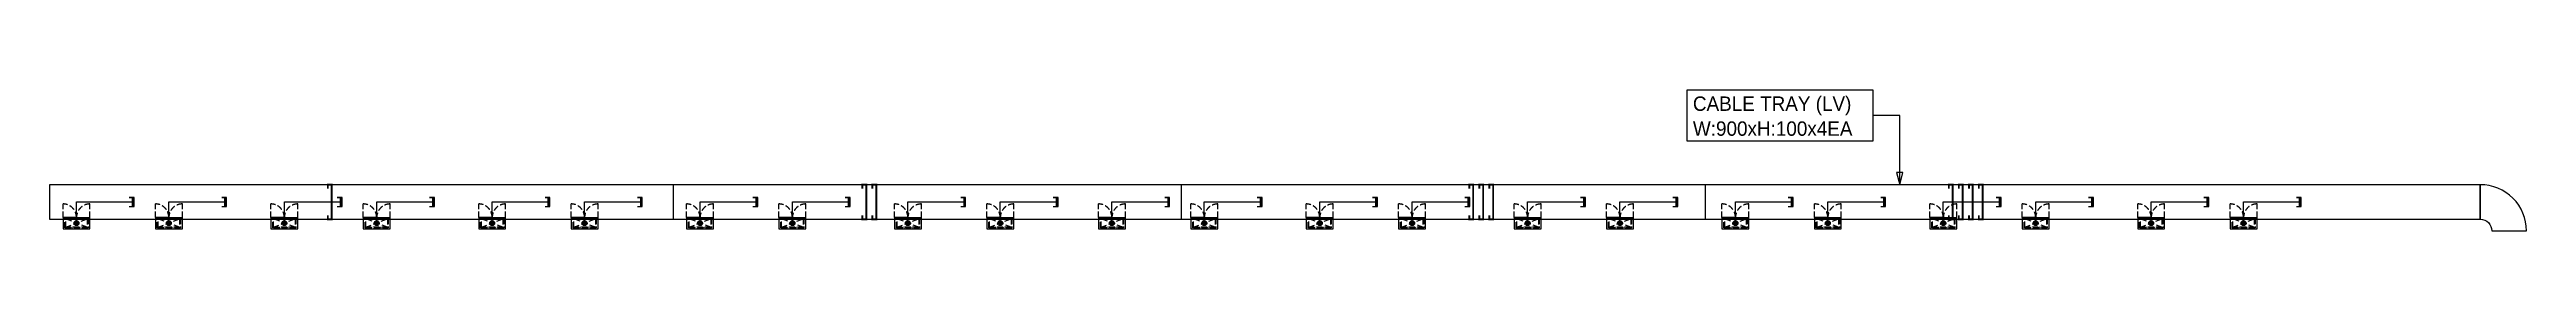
# Model space of a CAD drawing. Header units: millimetres. Extents: x 33932 to 374132, y 182625 to 847314.
# Drawn here: x 280600 to 344950, y 594150 to 597813 of the extents above; entities that cross this region are included whole.
import ezdxf
from ezdxf.enums import TextEntityAlignment as Align

# ---------------------------------------------------------------- set-up
doc = ezdxf.new("R2010")
doc.units = ezdxf.units.MM
doc.header["$LTSCALE"] = 150
doc.linetypes.add('LH2', pattern=[2.85, 2, -0.85])
for name, color, linetype in [('------01 Distribution Panel_PDU_A', 3, 'Continuous'), ('-----00 LV_CABLE', 3, 'Continuous'), ('-----26 Electrical Cable Tray_HV_N', 30, 'Continuous'), ('-----26 Electrical Cable Tray_LV_STSPDU_B', 41, 'Continuous')]:
    doc.layers.add(name, color=color, linetype=linetype)
doc.styles.add('ELEC', font='Dotum.ttf')

# ---------------------------------------------------------------- blocks, each defined once
blk = doc.blocks.new('A$C9a0ab699')
h = blk.add_hatch(color=0)
edge = h.paths.add_edge_path()
edge.add_arc((64, 64), 64, -360, 0, ccw=False)
at = {"color": 0}
blk.add_circle((64, 64), 64, dxfattribs=at)
blk = doc.blocks.new('O08')
blk.add_hatch(color=0).paths.add_polyline_path([(120, 51), (-120, 51), (-120, 0), (120, 0)])
at = {"color": 0}
blk.add_lwpolyline([(120, 127.5), (120, 0), (-120, 0), (-120, 127.5), (-120, 51), (120, 51)], dxfattribs=at)
blk = doc.blocks.new('PDU_400AF_1')
at = {"color": 8, "linetype": 'LH2', "ltscale": 0.5}
for p, q in [((-350, 300), (-350, 649)), ((350, 300), (350, 649)), ((280, 40), (-280, 260)), ((-280, 40), (280, 260)), ((-1, 275), (19, 275))]:
    blk.add_line(p, q, dxfattribs=at)
for p, q in [((-1, 300), (-350, 300)), ((-350, 300), (-350, 0)), ((-1, 276), (-350, 276)), ((-350, 0), (350, 0)), ((-1, 300), (-1, 276)), ((1, 300), (350, 300)), ((1, 300), (1, 276)), ((1, 276), (350, 276)), ((350, 0), (350, 300))]:
    blk.add_line(p, q)
for points in [[(-300, 275), (300, 275), (300, 25), (-300, 25)], [(-280, 260), (280, 260), (280, 40), (-280, 40)]]:
    blk.add_lwpolyline(points, close=True, dxfattribs=at)
for centre, radius in [((-290, 267.5), 3), ((-290, 32.5), 3), ((-290, 267.5), 2), ((-290, 32.5), 2), ((-10, 267.5), 3), ((-10, 32.5), 3), ((-10, 267.5), 2), ((-10, 32.5), 2), ((10, 267.5), 3), ((10, 32.5), 3), ((10, 267.5), 2), ((10, 32.5), 2), ((290, 267.5), 3), ((290, 32.5), 3), ((290, 267.5), 2), ((290, 32.5), 2)]:
    blk.add_circle(centre, radius, dxfattribs=at)
for centre, start, end in [((-350, 300), 0, 90), ((350, 300), 90, 180)]:
    blk.add_arc(centre, 349, start, end, dxfattribs=at)
at = {"color": 8, "linetype": 'LH2', "ltscale": 0.5, "style": 'ELEC'}
blk.add_text('PDU 400AF/400AT', height=50, dxfattribs=at).set_placement((-10.6, 38.6), align=Align.MIDDLE)

msp = doc.modelspace()

# ---------------------------------------------------------------- linework, layer by layer
at = {"layer": '-----00 LV_CABLE', "elevation": 0}
for points in [[(281300, 594350), (281300, 594900), (282800, 594900)], [(283700, 594350), (283700, 594900), (285200, 594900)], [(286700, 594350), (286700, 594900), (288200, 594900)], [(289100, 594350), (289100, 594900), (290600, 594900)], [(292100, 594350), (292100, 594900), (293600, 594900)], [(294500, 594350), (294500, 594900), (296000, 594900)], [(297500, 594350), (297500, 594900), (299000, 594900)], [(299900, 594350), (299900, 594900), (301400, 594900)], [(302900, 594350), (302900, 594900), (304400, 594900)], [(305300, 594350), (305300, 594900), (306800, 594900)], [(308200, 594350), (308200, 594900), (309700, 594900)], [(310600, 594350), (310600, 594900), (312100, 594900)], [(313600, 594350), (313600, 594900), (315100, 594900)], [(316000, 594350), (316000, 594900), (317500, 594900)], [(319000, 594350), (319000, 594900), (320500, 594900)], [(321400, 594350), (321400, 594900), (322900, 594900)], [(324400, 594350), (324400, 594900), (325900, 594900)], [(326800, 594350), (326800, 594900), (328300, 594900)], [(329800, 594350), (329800, 594900), (331300, 594900)], [(332200, 594350), (332200, 594900), (333700, 594900)], [(335200, 594350), (335200, 594900), (336700, 594900)], [(337600, 594350), (337600, 594900), (339100, 594900)]]:
    msp.add_lwpolyline(points, dxfattribs=at)
at = {"layer": '-----26 Electrical Cable Tray_HV_N', "color": 1, "elevation": 0}
msp.add_lwpolyline([(323135, 597813), (323135, 596498), (327981, 596498), (327981, 597813)], close=True, dxfattribs=at)
msp.add_lwpolyline([(328666, 595350), (328746, 595670), (328586, 595670), (328666, 595350), (328666, 597155), (327981, 597155)], dxfattribs=at)
at = {"layer": '-----26 Electrical Cable Tray_LV_STSPDU_B', "elevation": 0}
for points in [[(280600, 595350), (280600, 594450), (343750, 594450), (343750, 595350)], [(296800, 595350), (296800, 594450), (343750, 594450), (343750, 595350)], [(310000, 595350), (310000, 594450), (343750, 594450), (343750, 595350)], [(323614, 595350), (323614, 594450), (343750, 594450), (343750, 595350)]]:
    msp.add_lwpolyline(points, close=True, dxfattribs=at)
at = {"layer": '-----26 Electrical Cable Tray_LV_STSPDU_B', "ltscale": 7.5, "const_width": 50, "elevation": 0}
for points in [[(287830, 595250), (287830, 595350), (287930, 595350), (287930, 594450), (287830, 594450), (287830, 594550)], [(301719, 595250), (301719, 595350), (301819, 595350), (301819, 594450), (301719, 594450), (301719, 594550)], [(301979, 595250), (301979, 595350), (302079, 595350), (302079, 594450), (301979, 594450), (301979, 594550)], [(317486, 595250), (317486, 595350), (317586, 595350), (317586, 594450), (317486, 594450), (317486, 594550)], [(317746, 595250), (317746, 595350), (317846, 595350), (317846, 594450), (317746, 594450), (317746, 594550)], [(318005, 595250), (318005, 595350), (318105, 595350), (318105, 594450), (318005, 594450), (318005, 594550)], [(329944, 595250), (329944, 595350), (330044, 595350), (330044, 594450), (329944, 594450), (329944, 594550)], [(330204, 595250), (330204, 595350), (330304, 595350), (330304, 594450), (330204, 594450), (330204, 594550)], [(330464, 595250), (330464, 595350), (330564, 595350), (330564, 594450), (330464, 594450), (330464, 594550)], [(330723, 595250), (330723, 595350), (330823, 595350), (330823, 594450), (330723, 594450), (330723, 594550)]]:
    msp.add_lwpolyline(points, dxfattribs=at)
at = {"layer": '-----26 Electrical Cable Tray_LV_STSPDU_B', "elevation": 0}
msp.add_lwpolyline([(343750, 594450), (343750, 594450, -0.414214), (344050, 594150), (344050, 594150), (344950, 594150, 0.414214), (343750, 595350)], format="xyb", close=True, dxfattribs=at)
msp.add_lwpolyline([(343750, 594450), (343750, 594450, -0.414214), (344050, 594150), (344050, 594150), (344950, 594150, 0.414214), (343750, 595350)], format="xyb", close=True, dxfattribs=at)
msp.add_lwpolyline([(343750, 594450), (343750, 594450, -0.414214), (344050, 594150), (344050, 594150), (344950, 594150, 0.414214), (343750, 595350)], format="xyb", close=True, dxfattribs=at)
msp.add_lwpolyline([(343750, 594450), (343750, 594450, -0.414214), (344050, 594150), (344050, 594150), (344950, 594150, 0.414214), (343750, 595350)], format="xyb", close=True, dxfattribs=at)
msp.add_lwpolyline([(343750, 594450), (343750, 594450, -0.414214), (344050, 594150), (344050, 594150), (344950, 594150, 0.414214), (343750, 595350)], format="xyb", close=True, dxfattribs=at)
msp.add_lwpolyline([(343750, 594450), (343750, 594450, -0.414214), (344050, 594150), (344050, 594150), (344950, 594150, 0.414214), (343750, 595350)], format="xyb", close=True, dxfattribs=at)
msp.add_lwpolyline([(343750, 594450), (343750, 594450, -0.414214), (344050, 594150), (344050, 594150), (344950, 594150, 0.414214), (343750, 595350)], format="xyb", close=True, dxfattribs=at)
msp.add_lwpolyline([(343750, 594450), (343750, 594450, -0.414214), (344050, 594150), (344050, 594150), (344950, 594150, 0.414214), (343750, 595350)], format="xyb", close=True, dxfattribs=at)

# ---------------------------------------------------------------- block references
at = {"layer": '------01 Distribution Panel_PDU_A'}
for p in [(281300, 594200), (283700, 594200), (286700, 594200), (289100, 594200), (292100, 594200), (294500, 594200), (297500, 594200), (299900, 594200), (302900, 594200), (305300, 594200), (308200, 594200), (310600, 594200), (313600, 594200), (316000, 594200), (319000, 594200), (321400, 594200), (324400, 594200), (326800, 594200), (329800, 594200), (332200, 594200), (335200, 594200), (337600, 594200)]:
    msp.add_blockref('PDU_400AF_1', p, dxfattribs=at)
at = {"layer": '-----00 LV_CABLE', "xscale": -1, "rotation": 90}
for p in [(282800, 594900), (285200, 594900), (288200, 594900), (290600, 594900), (293600, 594900), (296000, 594900), (299000, 594900), (301400, 594900), (304400, 594900), (306800, 594900), (309700, 594900), (312100, 594900), (315100, 594900), (317500, 594900), (320500, 594900), (322900, 594900), (325900, 594900), (328300, 594900), (331300, 594900), (333700, 594900), (336700, 594900), (339100, 594900)]:
    msp.add_blockref('O08', p, dxfattribs=at)
at = {"layer": '-----00 LV_CABLE', "rotation": 180}
for p in [(281364, 594414), (283764, 594414), (286764, 594414), (289164, 594414), (292164, 594414), (294564, 594414), (297564, 594414), (299964, 594414), (302964, 594414), (305364, 594414), (308264, 594414), (310664, 594414), (313664, 594414), (316064, 594414), (319064, 594414), (321464, 594414), (324464, 594414), (326864, 594414), (329864, 594414), (332264, 594414), (335264, 594414), (337664, 594414)]:
    msp.add_blockref('A$C9a0ab699', p, dxfattribs=at)

# ---------------------------------------------------------------- texts
at = {"layer": '-----26 Electrical Cable Tray_LV_STSPDU_B', "style": 'ELEC'}
for s, p in [('CABLE TRAY (LV)', (323295, 597463, 0)), ('W:900xH:100x4EA', (323295, 596813, 0))]:
    msp.add_text(s, height=375, dxfattribs=at).set_placement(p, align=Align.MIDDLE_LEFT)

doc.saveas('drawing.dxf')
